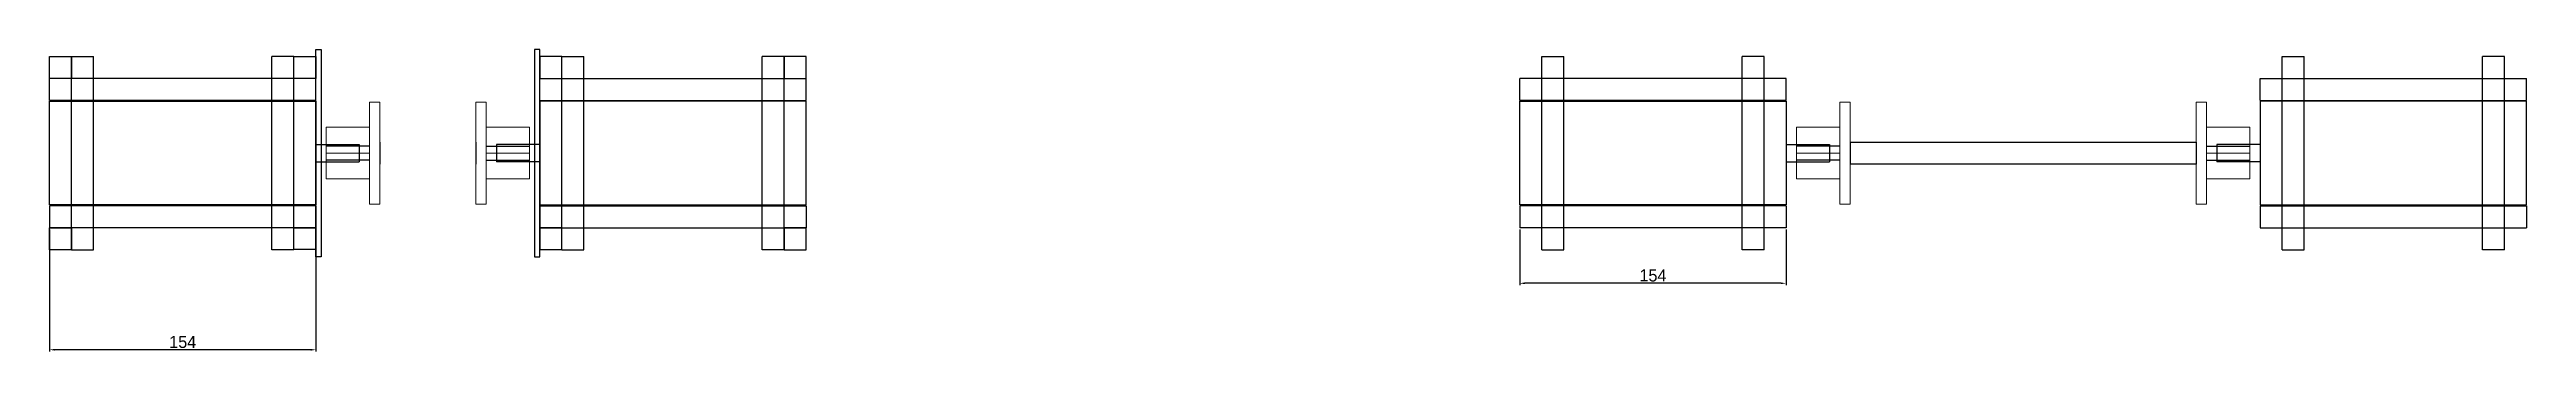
# Model space of a CAD drawing. Header units: millimetres. Extents: x -15418 to 43885, y -27590 to 23052.
# Drawn here: x 7547 to 8979, y -2763 to -2588 of the extents above; entities that cross this region are included whole.
import ezdxf

# ---------------------------------------------------------------- set-up
doc = ezdxf.new("R2010")
doc.units = ezdxf.units.MM
doc.header["$LTSCALE"] = 0.5
doc.layers.get('0').update_dxf_attribs({"lineweight": 5})
doc.layers.get('Defpoints').update_dxf_attribs({"color": 4})
for name, color, linetype in [('Layer1', 1, 'Continuous'), ('Layer2', 2, 'Continuous'), ('Layer4', 6, 'Continuous')]:
    doc.layers.add(name, color=color, linetype=linetype)
doc.dimstyles.new('ISO-25', dxfattribs={"dimtxt": 7, "dimasz": 3, "dimexe": 1, "dimexo": 1, "dimgap": 1, "dimtad": 1, "dimtoh": 1, "dimdec": 3, "dimdsep": 46, "dimtxsty": 'Standard', "dimcen": 2.5, "dimadec": 0, "dimazin": 0, "dimtfac": 1, "dimtdec": 3, "dimtmove": 0, "dimatfit": 3, "dimfxl": 1, "dimarcsym": 1})

msp = doc.modelspace()

# ---------------------------------------------------------------- blocks, each defined once
blk = doc.blocks.new('*D375')
at = {"layer": 'Defpoints', "color": 0, "transparency": 16777216}
for p in [(7547.1, -2690.9), (7701.1, -2690.8), (7547.1, -2761.5)]:
    blk.add_point(p, dxfattribs=at)
at = {"layer": 'Layer2', "color": 0, "lineweight": -2, "transparency": 16777216}
for p, q in [((7547.1, -2691.9), (7547.1, -2762.5)), ((7701.1, -2691.8), (7701.1, -2762.5)), ((7698.1, -2761.5), (7550.1, -2761.5))]:
    blk.add_line(p, q, dxfattribs=at)
at = {"layer": 'Layer2', "color": 0, "transparency": 16777216}
for points in [[(7550.1, -2761), (7550.1, -2762), (7547.1, -2761.5)], [(7698.1, -2761), (7698.1, -2762), (7701.1, -2761.5)]]:
    blk.add_solid(points, dxfattribs=at)
at = {"layer": 'Layer2', "color": 0, "transparency": 16777216, "insert": (7624.1, -2757), "char_height": 7, "attachment_point": 5}
blk.add_mtext('154', dxfattribs=at)
blk = doc.blocks.new('*D377')
at = {"layer": 'Defpoints', "color": 0, "transparency": 16777216}
for p in [(8397.1, -2690.8), (8551.1, -2690.8), (8397.1, -2723)]:
    blk.add_point(p, dxfattribs=at)
at = {"layer": 'Layer2', "color": 0, "lineweight": -2, "transparency": 16777216}
for p, q in [((8397.1, -2691.8), (8397.1, -2724)), ((8551.1, -2691.8), (8551.1, -2724)), ((8548.1, -2723), (8400.1, -2723))]:
    blk.add_line(p, q, dxfattribs=at)
at = {"layer": 'Layer2', "color": 0, "transparency": 16777216}
for points in [[(8400.1, -2722.5), (8400.1, -2723.5), (8397.1, -2723)], [(8548.1, -2722.5), (8548.1, -2723.5), (8551.1, -2723)]]:
    blk.add_solid(points, dxfattribs=at)
at = {"layer": 'Layer2', "color": 0, "transparency": 16777216, "insert": (8474.1, -2718.5), "char_height": 7, "attachment_point": 5}
blk.add_mtext('154', dxfattribs=at)

# ---------------------------------------------------------------- dimensions: what is measured, and where the dimension line sits
at = {"layer": 'Layer2', "transparency": 33554661}
for base, p1, p2, picture, middle in [((7547.1106, -2761.5208), (7701.1106, -2690.8234), (7547.1106, -2690.9234), '*D375', (7624.1106, -2757.0208)), ((8397.1106, -2723.0354), (8551.1106, -2690.8234), (8397.1106, -2690.8234), '*D377', (8474.1106, -2718.5354))]:
    dim = msp.add_linear_dim(base=base, p1=p1, p2=p2, dimstyle='ISO-25', dxfattribs=at)
    dim.commit()
    dim.dimension.update_dxf_attribs({"geometry": picture, "text_midpoint": middle})

# ---------------------------------------------------------------- linework, layer by layer
at = {"transparency": 33554661}
for p, q in [((7732.1106, -2677.1234), (7732.1106, -2618.1234)), ((7732.1106, -2618.1234), (7738.1106, -2618.1234)), ((7738.1106, -2618.1234), (7738.1106, -2677.1234)), ((7793.5106, -2618.1234), (7793.5106, -2677.1234)), ((7799.5106, -2618.1234), (7793.5106, -2618.1234)), ((7799.5106, -2677.1234), (7799.5106, -2618.1234)), ((8582.1106, -2677.1234), (8582.1106, -2618.1234)), ((8582.1106, -2618.1234), (8588.1106, -2618.1234)), ((8588.1106, -2618.1234), (8588.1106, -2677.1234)), ((8788.1106, -2618.1234), (8788.1106, -2677.1234)), ((8794.1106, -2618.1234), (8788.1106, -2618.1234)), ((8794.1106, -2677.1234), (8794.1106, -2618.1234)), ((7707.1106, -2662.6234), (7707.1106, -2632.6234)), ((7732.1106, -2632.6234), (7707.1106, -2632.6234)), ((7799.5106, -2632.6234), (7824.5106, -2632.6234)), ((7824.5106, -2662.6234), (7824.5106, -2632.6234)), ((8557.1106, -2662.6234), (8557.1106, -2632.6234)), ((8582.1106, -2632.6234), (8557.1106, -2632.6234)), ((8794.1106, -2632.6234), (8819.1106, -2632.6234)), ((8819.1106, -2662.6234), (8819.1106, -2632.6234)), ((7732.1106, -2647.6234), (7707.1106, -2647.6234)), ((7799.5106, -2647.6234), (7824.5106, -2647.6234)), ((8582.1106, -2647.6234), (8557.1106, -2647.6234)), ((8794.1106, -2647.6234), (8819.1106, -2647.6234)), ((7732.1106, -2662.6234), (7707.1106, -2662.6234)), ((7799.5106, -2662.6234), (7824.5106, -2662.6234)), ((8582.1106, -2662.6234), (8557.1106, -2662.6234)), ((8794.1106, -2662.6234), (8819.1106, -2662.6234)), ((7738.1106, -2677.1234), (7732.1106, -2677.1234)), ((7793.5106, -2677.1234), (7799.5106, -2677.1234)), ((8588.1106, -2677.1234), (8582.1106, -2677.1234)), ((8788.1106, -2677.1234), (8794.1106, -2677.1234))]:
    msp.add_line(p, q, dxfattribs=at)
at = {"layer": 'Layer1', "transparency": 33554661}
for p, q in [((7547.1106, -2604.4234), (7547.1106, -2591.7234)), ((7547.1106, -2591.7234), (7559.8106, -2591.7234)), ((7559.8106, -2591.7234), (7559.8106, -2604.4234)), ((7688.4106, -2604.4234), (7688.4106, -2591.7234)), ((7688.4106, -2591.7234), (7701.1106, -2591.7234)), ((7701.1106, -2587.6234), (7704.1106, -2587.6234)), ((7701.1106, -2707.6234), (7701.1106, -2587.6234)), ((7701.1106, -2591.7234), (7701.1106, -2604.4234)), ((7704.1106, -2587.6234), (7704.1106, -2707.6234)), ((7830.5106, -2587.6234), (7827.5106, -2587.6234)), ((7827.5106, -2587.6234), (7827.5106, -2707.6234)), ((7830.5106, -2707.6234), (7830.5106, -2587.6234)), ((7830.5106, -2591.7234), (7830.5106, -2604.4234)), ((7843.2106, -2591.7234), (7830.5106, -2591.7234)), ((7843.2106, -2604.4234), (7843.2106, -2591.7234)), ((7971.8106, -2591.7234), (7971.8106, -2604.4234)), ((7984.5106, -2591.7234), (7971.8106, -2591.7234)), ((7984.5106, -2604.4234), (7984.5106, -2591.7234)), ((7559.8106, -2604.4234), (7547.1106, -2604.4234)), ((7701.1106, -2604.4234), (7688.4106, -2604.4234)), ((7830.5106, -2604.4234), (7843.2106, -2604.4234)), ((7971.8106, -2604.4234), (7984.5106, -2604.4234)), ((7547.1106, -2703.6234), (7547.1106, -2690.9234)), ((7547.1106, -2690.9234), (7559.8106, -2690.9234)), ((7559.8106, -2690.9234), (7559.8106, -2703.6234)), ((7688.4106, -2703.5234), (7688.4106, -2690.8234)), ((7688.4106, -2690.8234), (7701.1106, -2690.8234)), ((7701.1106, -2690.8234), (7701.1106, -2703.5234)), ((7830.5106, -2690.8234), (7830.5106, -2703.5234)), ((7843.2106, -2690.8234), (7830.5106, -2690.8234)), ((7843.2106, -2703.5234), (7843.2106, -2690.8234)), ((7971.8106, -2690.9234), (7971.8106, -2703.6234)), ((7984.5106, -2690.9234), (7971.8106, -2690.9234)), ((7984.5106, -2703.6234), (7984.5106, -2690.9234)), ((7559.8106, -2703.6234), (7547.1106, -2703.6234)), ((7701.1106, -2703.5234), (7688.4106, -2703.5234)), ((7830.5106, -2703.5234), (7843.2106, -2703.5234)), ((7971.8106, -2703.6234), (7984.5106, -2703.6234)), ((7704.1106, -2707.6234), (7701.1106, -2707.6234)), ((7827.5106, -2707.6234), (7830.5106, -2707.6234))]:
    msp.add_line(p, q, dxfattribs=at)
at = {"layer": 'Layer2', "transparency": 33554661}
for p, q in [((7547.1106, -2677.6234), (7547.1106, -2617.6234)), ((7547.1106, -2617.6234), (7701.1106, -2617.6234)), ((7701.1106, -2617.6234), (7701.1106, -2677.6234)), ((7830.5106, -2617.6234), (7830.5106, -2677.6234)), ((7984.5106, -2617.6234), (7830.5106, -2617.6234)), ((7984.5106, -2677.6234), (7984.5106, -2617.6234)), ((8397.1106, -2677.6234), (8397.1106, -2617.6234)), ((8397.1106, -2617.6234), (8551.1106, -2617.6234)), ((8551.1106, -2617.6234), (8551.1106, -2677.6234)), ((8825.1106, -2617.6234), (8825.1106, -2677.6234)), ((8979.1106, -2617.6234), (8825.1106, -2617.6234)), ((8979.1106, -2677.6234), (8979.1106, -2617.6234)), ((7701.1106, -2642.6234), (7726.1106, -2642.6234)), ((7732.1106, -2643.6234), (7707.1106, -2643.6234)), ((7726.1106, -2642.6234), (7726.1106, -2652.6234)), ((7799.5106, -2643.6234), (7824.5106, -2643.6234)), ((7830.5106, -2642.6234), (7805.5106, -2642.6234)), ((7805.5106, -2642.6234), (7805.5106, -2652.6234)), ((8551.1106, -2642.6234), (8576.1106, -2642.6234)), ((8582.1106, -2643.6234), (8557.1106, -2643.6234)), ((8576.1106, -2642.6234), (8576.1106, -2652.6234)), ((8794.1106, -2643.6234), (8819.1106, -2643.6234)), ((8825.1106, -2642.6234), (8800.1106, -2642.6234)), ((8800.1106, -2642.6234), (8800.1106, -2652.6234)), ((7701.1106, -2652.6234), (7726.1106, -2652.6234)), ((7732.1106, -2651.6234), (7707.1106, -2651.6234)), ((7799.5106, -2651.6234), (7824.5106, -2651.6234)), ((7830.5106, -2652.6234), (7805.5106, -2652.6234)), ((8551.1106, -2652.6234), (8576.1106, -2652.6234)), ((8582.1106, -2651.6234), (8557.1106, -2651.6234)), ((8794.1106, -2651.6234), (8819.1106, -2651.6234)), ((8825.1106, -2652.6234), (8800.1106, -2652.6234)), ((7701.1106, -2677.6234), (7547.1106, -2677.6234)), ((7830.5106, -2677.6234), (7984.5106, -2677.6234)), ((8551.1106, -2677.6234), (8397.1106, -2677.6234)), ((8825.1106, -2677.6234), (8979.1106, -2677.6234))]:
    msp.add_line(p, q, dxfattribs=at)
at = {"layer": 'Layer4', "transparency": 33554661}
for p, q in [((7559.8106, -2703.6234), (7559.8106, -2591.6234)), ((7559.8106, -2591.6234), (7572.5106, -2591.6234)), ((7572.5106, -2703.6234), (7572.5106, -2591.6234)), ((7675.7106, -2703.6234), (7675.7106, -2591.6234)), ((7688.4106, -2591.6234), (7675.7106, -2591.6234)), ((7688.4106, -2703.6234), (7688.4106, -2591.6234)), ((7843.2106, -2703.6234), (7843.2106, -2591.6234)), ((7843.2106, -2591.6234), (7855.9106, -2591.6234)), ((7855.9106, -2703.6234), (7855.9106, -2591.6234)), ((7959.1106, -2703.6234), (7959.1106, -2591.6234)), ((7971.8106, -2591.6234), (7959.1106, -2591.6234)), ((7971.8106, -2703.6234), (7971.8106, -2591.6234)), ((8409.8106, -2703.6234), (8409.8106, -2591.6234)), ((8409.8106, -2591.6234), (8422.5106, -2591.6234)), ((8422.5106, -2703.6234), (8422.5106, -2591.6234)), ((8525.7106, -2703.6234), (8525.7106, -2591.6234)), ((8538.4106, -2591.6234), (8525.7106, -2591.6234)), ((8538.4106, -2703.6234), (8538.4106, -2591.6234)), ((8837.8106, -2703.6234), (8837.8106, -2591.6234)), ((8837.8106, -2591.6234), (8850.5106, -2591.6234)), ((8850.5106, -2703.6234), (8850.5106, -2591.6234)), ((8953.7106, -2703.6234), (8953.7106, -2591.6234)), ((8966.4106, -2591.6234), (8953.7106, -2591.6234)), ((8966.4106, -2703.6234), (8966.4106, -2591.6234)), ((7701.1106, -2604.4234), (7547.1106, -2604.4234)), ((7547.1106, -2617.1234), (7547.1106, -2604.4234)), ((7701.1106, -2617.1234), (7701.1106, -2604.4234)), ((7830.5106, -2604.4234), (7984.5106, -2604.4234)), ((7830.5106, -2617.1234), (7830.5106, -2604.4234)), ((7984.5106, -2617.1234), (7984.5106, -2604.4234)), ((8551.1106, -2604.4234), (8397.1106, -2604.4234)), ((8397.1106, -2617.1234), (8397.1106, -2604.4234)), ((8551.1106, -2617.1234), (8551.1106, -2604.4234)), ((8825.1106, -2604.4234), (8979.1106, -2604.4234)), ((8825.1106, -2617.1234), (8825.1106, -2604.4234)), ((8979.1106, -2617.1234), (8979.1106, -2604.4234)), ((7701.1106, -2617.1234), (7547.1106, -2617.1234)), ((7830.5106, -2617.1234), (7984.5106, -2617.1234)), ((8551.1106, -2617.1234), (8397.1106, -2617.1234)), ((8825.1106, -2617.1234), (8979.1106, -2617.1234)), ((7738.1106, -2641.2734), (7738.1106, -2653.9734)), ((7793.5106, -2641.2734), (7793.5106, -2653.9734)), ((8588.1106, -2641.2734), (8588.1106, -2653.9734)), ((8588.1106, -2641.2734), (8788.1106, -2641.2734)), ((8788.1106, -2641.2734), (8788.1106, -2653.9734)), ((8788.1106, -2653.9734), (8588.1106, -2653.9734)), ((7701.1106, -2678.1234), (7547.1106, -2678.1234)), ((7547.1106, -2678.1234), (7547.1106, -2690.8234)), ((7701.1106, -2690.8234), (7547.1106, -2690.8234)), ((7701.1106, -2678.1234), (7701.1106, -2690.8234)), ((7830.5106, -2678.1234), (7984.5106, -2678.1234)), ((7830.5106, -2678.1234), (7830.5106, -2690.8234)), ((7830.5106, -2690.8234), (7984.5106, -2690.8234)), ((7984.5106, -2678.1234), (7984.5106, -2690.8234)), ((8551.1106, -2678.1234), (8397.1106, -2678.1234)), ((8397.1106, -2678.1234), (8397.1106, -2690.8234)), ((8551.1106, -2690.8234), (8397.1106, -2690.8234)), ((8551.1106, -2678.1234), (8551.1106, -2690.8234)), ((8825.1106, -2678.1234), (8979.1106, -2678.1234)), ((8825.1106, -2678.1234), (8825.1106, -2690.8234)), ((8825.1106, -2690.8234), (8979.1106, -2690.8234)), ((8979.1106, -2678.1234), (8979.1106, -2690.8234)), ((7559.8106, -2703.6234), (7572.5106, -2703.6234)), ((7688.4106, -2703.6234), (7675.7106, -2703.6234)), ((7843.2106, -2703.6234), (7855.9106, -2703.6234)), ((7971.8106, -2703.6234), (7959.1106, -2703.6234)), ((8409.8106, -2703.6234), (8422.5106, -2703.6234)), ((8538.4106, -2703.6234), (8525.7106, -2703.6234)), ((8837.8106, -2703.6234), (8850.5106, -2703.6234)), ((8966.4106, -2703.6234), (8953.7106, -2703.6234))]:
    msp.add_line(p, q, dxfattribs=at)

msp.set_redraw_order([(e.dxf.handle, doc.entitydb.next_handle()) for e in msp.query("TEXT MTEXT ATTDEF DIMENSION ARC_DIMENSION")])  # texts and dimensions are drawn at this point

doc.saveas('drawing.dxf')
